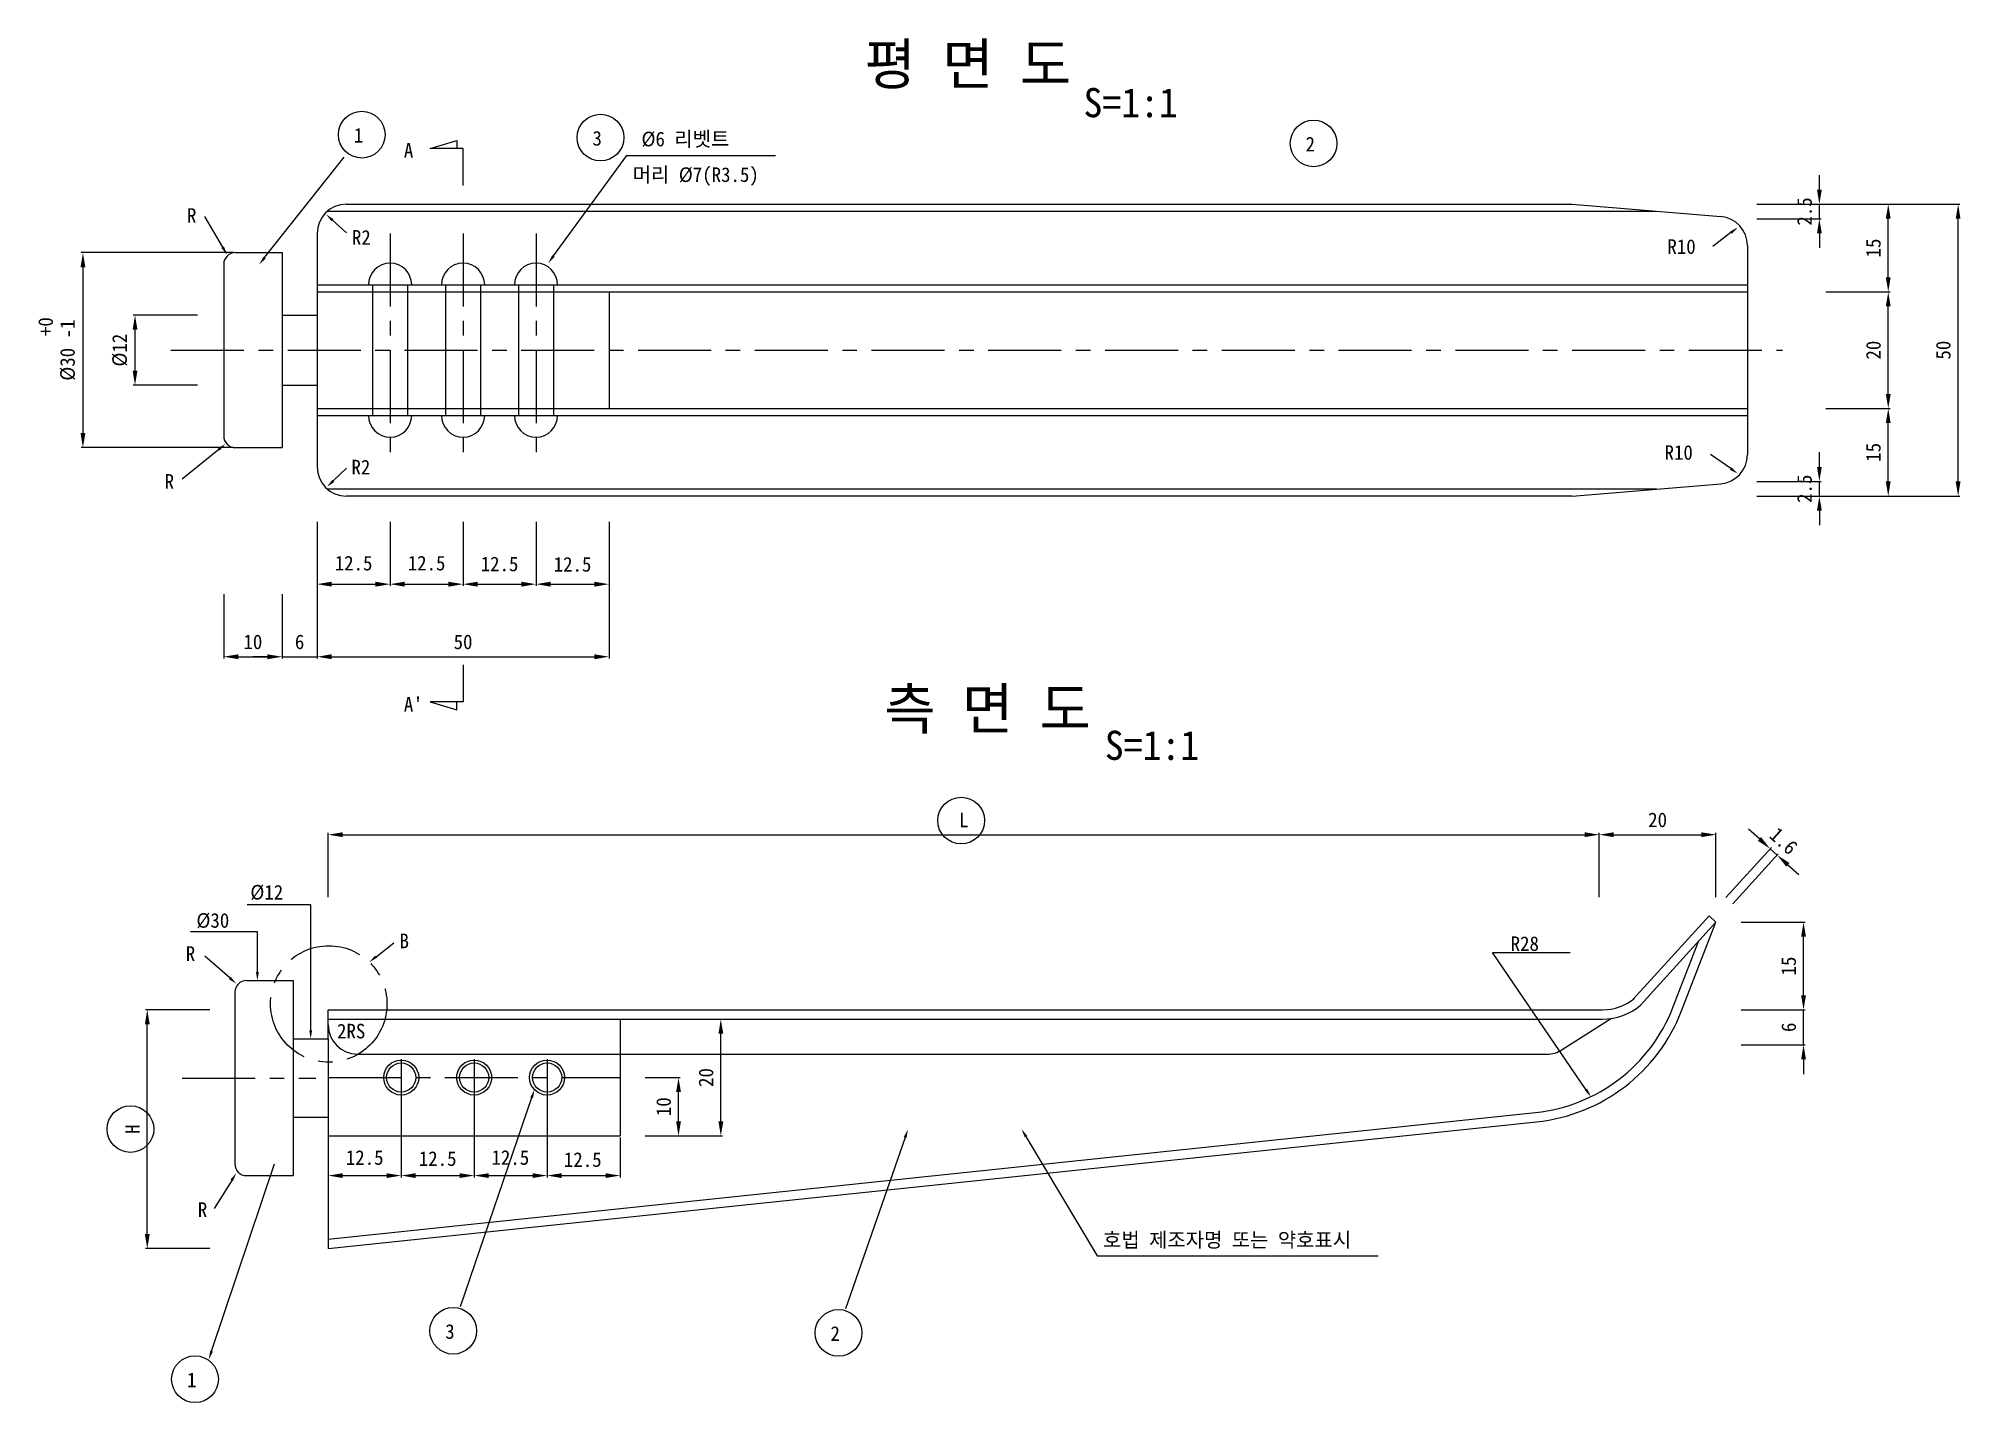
# Model space of a CAD drawing. Header units: millimetres. Extents: x -4227 to 814, y -2321 to 497.
# Drawn here: x -286.5 to 42.7, y 263.3 to 497 of the extents above; entities that cross this region are included whole.
import ezdxf

# ---------------------------------------------------------------- set-up
doc = ezdxf.new("R2010")
doc.units = ezdxf.units.MM
doc.header["$LTSCALE"] = 10
doc.linetypes.add('A-CENTR01', pattern=[2, 1.25, -0.25, 0.25, -0.25])
doc.linetypes.add('CENTER', pattern=[50.8, 31.75, -6.35, 6.35, -6.35])
for name, color, linetype in [('TN-CNTL', 1, 'CENTER'), ('TN-CUTL', 1, 'CENTER'), ('TN-DIML', 1, 'Continuous'), ('TN-DIMS', 1, 'Continuous'), ('TN-DIMT', 3, 'Continuous'), ('TN-LEAL', 1, 'Continuous'), ('TN-LEAT', 3, 'Continuous'), ('TN-STEL', 4, 'Continuous'), ('TN-TEX1', 6, 'Continuous'), ('TN-TEXT', 3, 'Continuous')]:
    doc.layers.add(name, color=color, linetype=linetype)
doc.styles.add('D', font='GulimChe.ttf')
doc.styles.get("Standard").update_dxf_attribs({"font": 'GulimChe.ttf'})
doc.dimstyles.new('D', dxfattribs={"dimtxt": 2.5, "dimasz": 2.5, "dimexe": 1.25, "dimexo": 2, "dimgap": 1, "dimtad": 1, "dimdec": 0, "dimtxsty": 'D', "dimcen": 2.5, "dimclrd": 1, "dimclre": 1, "dimclrt": 7, "dimadec": 0, "dimazin": 0, "dimtfac": 1, "dimtdec": 0, "dimtmove": 0, "dimatfit": 3, "dimfxl": 0, "dimarcsym": 0})

msp = doc.modelspace()

# ---------------------------------------------------------------- texts
at = {"layer": 'TN-DIMT', "style": 'D'}
for s, p in [('R10', (-7.48, 460.1)), ('R10', (-7.97, 424.83)), ('R28', (-34.33, 340.69))]:
    msp.add_text(s, height=2.5, dxfattribs=at).set_placement(p)
msp.add_text('+0', height=2.5, rotation=90, dxfattribs=at).set_placement((-284.03, 446.02))
at = {"layer": 'TN-LEAT', "style": 'D'}
for s, p in [('1', (-232.49, 479.15)), ('3', (-191.61, 478.65)), ('Ø6 리벳트', (-183.21, 478.53)), ('A', (-223.91, 476.57)), ('2', (-69.46, 477.65)), ('머리 Ø7(R3.5)', (-184.71, 472.42)), ('R', (-261.05, 465.42)), ('R2', (-232.81, 461.67)), ('R2', (-232.89, 422.33)), ('R', (-264.89, 419.87)), ("A'", (-223.91, 381.68)), ('Ø12', (-250.21, 349.5)), ('Ø30', (-259.45, 344.67)), ('B', (-224.65, 341.16)), ('R', (-261.27, 338.99)), ('R', (-259.2, 295.13)), ('호법 제조자명 또는 약호표시', (-104.15, 289.94)), ('3', (-216.83, 274.25)), ('2', (-150.83, 273.9)), ('1', (-261.06, 265.96))]:
    msp.add_text(s, height=2.5, dxfattribs=at).set_placement(p)
at = {"layer": 'TN-TEX1', "style": 'D'}
for s, p in [('평 면 도', (-145, 489.11)), ('측 면 도', (-141.63, 378.68))]:
    msp.add_text(s, height=7, dxfattribs=at).set_placement(p)
at = {"layer": 'TN-TEX1'}
for p in [(-107.49, 483.51), (-103.84, 373.42)]:
    msp.add_text('S=1:1', height=5, dxfattribs=at).set_placement(p)
at = {"layer": 'TN-TEXT', "style": 'D'}
msp.add_text('2RS', height=2.5, dxfattribs=at).set_placement((-235.36, 325.71))

# ---------------------------------------------------------------- blocks, each defined once
blk = doc.blocks.new('*D88')
at = {"layer": 'DEFPOINTS', "color": 0}
for p in [(-238.77, 414.52), (-226.27, 414.52), (-226.27, 403.52)]:
    blk.add_point(p, dxfattribs=at)
at = {"layer": 'TN-DIMS', "lineweight": -2}
for p, q in [((-238.77, 414.22), (-238.77, 403.22)), ((-226.27, 414.22), (-226.27, 403.22)), ((-236.27, 403.52), (-228.77, 403.52))]:
    blk.add_line(p, q, dxfattribs=at)
at = {"layer": 'TN-DIMS'}
for points in [[(-236.27, 403.94), (-236.27, 403.1), (-238.77, 403.52)], [(-228.77, 403.94), (-228.77, 403.1), (-226.27, 403.52)]]:
    blk.add_solid(points, dxfattribs=at)
at = {"layer": 'TN-DIMS', "color": 3, "insert": (-232.52, 407.11), "char_height": 2.5, "attachment_point": 5, "style": 'D'}
blk.add_mtext('12.5', dxfattribs=at)
blk = doc.blocks.new('*D89')
at = {"layer": 'DEFPOINTS', "color": 0}
for p in [(-226.27, 414.52), (-213.77, 414.52), (-213.77, 403.52)]:
    blk.add_point(p, dxfattribs=at)
at = {"layer": 'TN-DIMS', "lineweight": -2}
for p, q in [((-226.27, 414.22), (-226.27, 403.22)), ((-213.77, 414.22), (-213.77, 403.22)), ((-223.77, 403.52), (-216.27, 403.52))]:
    blk.add_line(p, q, dxfattribs=at)
at = {"layer": 'TN-DIMS'}
for points in [[(-223.77, 403.94), (-223.77, 403.1), (-226.27, 403.52)], [(-216.27, 403.94), (-216.27, 403.1), (-213.77, 403.52)]]:
    blk.add_solid(points, dxfattribs=at)
at = {"layer": 'TN-DIMS', "color": 3, "insert": (-220.02, 407.11), "char_height": 2.5, "attachment_point": 5, "style": 'D'}
blk.add_mtext('12.5', dxfattribs=at)
blk = doc.blocks.new('*D90')
at = {"layer": 'DEFPOINTS', "color": 0}
for p in [(-213.77, 414.52), (-201.27, 414.52), (-201.27, 403.52)]:
    blk.add_point(p, dxfattribs=at)
at = {"layer": 'TN-DIMS', "lineweight": -2}
for p, q in [((-213.77, 414.22), (-213.77, 403.22)), ((-201.27, 414.22), (-201.27, 403.22)), ((-211.27, 403.52), (-203.77, 403.52))]:
    blk.add_line(p, q, dxfattribs=at)
at = {"layer": 'TN-DIMS'}
for points in [[(-211.27, 403.94), (-211.27, 403.1), (-213.77, 403.52)], [(-203.77, 403.94), (-203.77, 403.1), (-201.27, 403.52)]]:
    blk.add_solid(points, dxfattribs=at)
at = {"layer": 'TN-DIMS', "color": 3, "insert": (-207.52, 406.97), "char_height": 2.5, "attachment_point": 5, "style": 'D'}
blk.add_mtext('12.5', dxfattribs=at)
blk = doc.blocks.new('*D91')
at = {"layer": 'DEFPOINTS', "color": 0}
for p in [(-201.27, 414.52), (-188.77, 414.52), (-188.77, 403.52)]:
    blk.add_point(p, dxfattribs=at)
at = {"layer": 'TN-DIMS', "lineweight": -2}
for p, q in [((-201.27, 414.22), (-201.27, 403.22)), ((-188.77, 414.22), (-188.77, 403.22)), ((-198.77, 403.52), (-191.27, 403.52))]:
    blk.add_line(p, q, dxfattribs=at)
at = {"layer": 'TN-DIMS'}
for points in [[(-198.77, 403.94), (-198.77, 403.1), (-201.27, 403.52)], [(-191.27, 403.94), (-191.27, 403.1), (-188.77, 403.52)]]:
    blk.add_solid(points, dxfattribs=at)
at = {"layer": 'TN-DIMS', "color": 3, "insert": (-195.02, 406.9), "char_height": 2.5, "attachment_point": 5, "style": 'D'}
blk.add_mtext('12.5', dxfattribs=at)
blk = doc.blocks.new('*D92')
at = {"layer": 'DEFPOINTS', "color": 0}
for p in [(-254.77, 402.09), (-244.77, 402.09), (-244.77, 391.09)]:
    blk.add_point(p, dxfattribs=at)
at = {"layer": 'TN-DIMS', "lineweight": -2}
for p, q in [((-254.77, 401.79), (-254.77, 390.79)), ((-244.77, 401.79), (-244.77, 390.79)), ((-252.27, 391.09), (-247.27, 391.09))]:
    blk.add_line(p, q, dxfattribs=at)
at = {"layer": 'TN-DIMS'}
for points in [[(-252.27, 391.51), (-252.27, 390.67), (-254.77, 391.09)], [(-247.27, 391.51), (-247.27, 390.67), (-244.77, 391.09)]]:
    blk.add_solid(points, dxfattribs=at)
at = {"layer": 'TN-DIMS', "color": 3, "insert": (-249.77, 393.62), "char_height": 2.5, "attachment_point": 5, "style": 'D'}
blk.add_mtext('10', dxfattribs=at)
blk = doc.blocks.new('*D93')
at = {"layer": 'DEFPOINTS', "color": 0}
for p in [(-238.77, 414.52), (-244.77, 402.09), (-238.77, 391.09)]:
    blk.add_point(p, dxfattribs=at)
at = {"layer": 'TN-DIMS', "lineweight": -2}
for p, q in [((-238.77, 414.22), (-238.77, 390.79)), ((-244.77, 401.79), (-244.77, 390.79)), ((-247.27, 391.09), (-249.77, 391.09)), ((-244.77, 391.09), (-238.77, 391.09)), ((-236.27, 391.09), (-233.77, 391.09))]:
    blk.add_line(p, q, dxfattribs=at)
at = {"layer": 'TN-DIMS'}
for points in [[(-247.27, 391.51), (-247.27, 390.67), (-244.77, 391.09)], [(-236.27, 391.51), (-236.27, 390.67), (-238.77, 391.09)]]:
    blk.add_solid(points, dxfattribs=at)
at = {"layer": 'TN-DIMS', "color": 3, "insert": (-241.77, 393.62), "char_height": 2.5, "attachment_point": 5, "style": 'D'}
blk.add_mtext('6', dxfattribs=at)
blk = doc.blocks.new('*D94')
at = {"layer": 'DEFPOINTS', "color": 0}
for p in [(-238.77, 414.52), (-188.77, 414.52), (-188.77, 391.09)]:
    blk.add_point(p, dxfattribs=at)
at = {"layer": 'TN-DIMS', "lineweight": -2}
for p, q in [((-238.77, 414.22), (-238.77, 390.79)), ((-188.77, 414.22), (-188.77, 390.79)), ((-236.27, 391.09), (-191.27, 391.09))]:
    blk.add_line(p, q, dxfattribs=at)
at = {"layer": 'TN-DIMS'}
for points in [[(-236.27, 391.51), (-236.27, 390.67), (-238.77, 391.09)], [(-191.27, 391.51), (-191.27, 390.67), (-188.77, 391.09)]]:
    blk.add_solid(points, dxfattribs=at)
at = {"layer": 'TN-DIMS', "color": 3, "insert": (-213.77, 393.62), "char_height": 2.5, "attachment_point": 5, "style": 'D'}
blk.add_mtext('50', dxfattribs=at)
blk = doc.blocks.new('*D95')
at = {"layer": 'DEFPOINTS', "color": 0}
for p in [(-269.96, 449.61), (-258.96, 449.61), (-258.96, 437.61)]:
    blk.add_point(p, dxfattribs=at)
at = {"layer": 'TN-DIMS', "lineweight": -2}
for p, q in [((-259.26, 449.61), (-270.26, 449.61)), ((-269.96, 440.11), (-269.96, 447.11)), ((-259.26, 437.61), (-270.26, 437.61))]:
    blk.add_line(p, q, dxfattribs=at)
at = {"layer": 'TN-DIMS'}
for points in [[(-270.37, 447.11), (-269.54, 447.11), (-269.96, 449.61)], [(-270.37, 440.11), (-269.54, 440.11), (-269.96, 437.61)]]:
    blk.add_solid(points, dxfattribs=at)
at = {"layer": 'TN-DIMS', "color": 3, "insert": (-272.55, 443.61), "char_height": 2.5, "attachment_point": 5, "rotation": 90, "style": 'D'}
blk.add_mtext('Ø12', dxfattribs=at)
blk = doc.blocks.new('*D0')
at = {"layer": 'DEFPOINTS', "color": 0}
for p in [(7.55, 421.11), (7.55, 418.61), (18.55, 421.11)]:
    blk.add_point(p, dxfattribs=at)
at = {"layer": 'TN-DIMS', "lineweight": -2}
for p, q in [((18.55, 423.61), (18.55, 426.11)), ((7.85, 421.11), (18.85, 421.11)), ((7.85, 418.61), (18.85, 418.61)), ((18.55, 418.61), (18.55, 421.11)), ((18.55, 416.11), (18.55, 413.61))]:
    blk.add_line(p, q, dxfattribs=at)
at = {"layer": 'TN-DIMS'}
for points in [[(18.14, 423.61), (18.97, 423.61), (18.55, 421.11)], [(18.14, 416.11), (18.97, 416.11), (18.55, 418.61)]]:
    blk.add_solid(points, dxfattribs=at)
at = {"layer": 'TN-DIMS', "color": 3, "insert": (16.02, 419.86), "char_height": 2.5, "attachment_point": 5, "rotation": 90, "style": 'D'}
blk.add_mtext('2.5', dxfattribs=at)
blk = doc.blocks.new('*D1')
at = {"layer": 'DEFPOINTS', "color": 0}
for p in [(7.55, 468.61), (18.55, 468.61), (7.55, 466.11)]:
    blk.add_point(p, dxfattribs=at)
at = {"layer": 'TN-DIMS', "lineweight": -2}
for p, q in [((18.55, 471.11), (18.55, 473.61)), ((7.85, 468.61), (18.85, 468.61)), ((18.55, 466.11), (18.55, 468.61)), ((7.85, 466.11), (18.85, 466.11)), ((18.55, 463.61), (18.55, 461.11))]:
    blk.add_line(p, q, dxfattribs=at)
at = {"layer": 'TN-DIMS'}
for points in [[(18.14, 471.11), (18.97, 471.11), (18.55, 468.61)], [(18.14, 463.61), (18.97, 463.61), (18.55, 466.11)]]:
    blk.add_solid(points, dxfattribs=at)
at = {"layer": 'TN-DIMS', "color": 3, "insert": (16.02, 467.36), "char_height": 2.5, "attachment_point": 5, "rotation": 90, "style": 'D'}
blk.add_mtext('2.5', dxfattribs=at)
blk = doc.blocks.new('*D2')
at = {"layer": 'DEFPOINTS', "color": 0}
for p in [(19.35, 433.61), (30.35, 433.61), (7.55, 418.61)]:
    blk.add_point(p, dxfattribs=at)
at = {"layer": 'TN-DIMS', "lineweight": -2}
for p, q in [((19.65, 433.61), (30.65, 433.61)), ((30.35, 421.11), (30.35, 431.11)), ((7.85, 418.61), (30.65, 418.61))]:
    blk.add_line(p, q, dxfattribs=at)
at = {"layer": 'TN-DIMS'}
for points in [[(29.93, 431.11), (30.76, 431.11), (30.35, 433.61)], [(29.93, 421.11), (30.76, 421.11), (30.35, 418.61)]]:
    blk.add_solid(points, dxfattribs=at)
at = {"layer": 'TN-DIMS', "color": 3, "insert": (27.81, 426.11), "char_height": 2.5, "attachment_point": 5, "rotation": 90, "style": 'D'}
blk.add_mtext('15', dxfattribs=at)
blk = doc.blocks.new('*D3')
at = {"layer": 'DEFPOINTS', "color": 0}
for p in [(19.35, 453.61), (30.35, 453.61), (19.35, 433.61)]:
    blk.add_point(p, dxfattribs=at)
at = {"layer": 'TN-DIMS', "lineweight": -2}
for p, q in [((19.65, 453.61), (30.65, 453.61)), ((30.35, 436.11), (30.35, 451.11)), ((19.65, 433.61), (30.65, 433.61))]:
    blk.add_line(p, q, dxfattribs=at)
at = {"layer": 'TN-DIMS'}
for points in [[(29.93, 451.11), (30.76, 451.11), (30.35, 453.61)], [(29.93, 436.11), (30.76, 436.11), (30.35, 433.61)]]:
    blk.add_solid(points, dxfattribs=at)
at = {"layer": 'TN-DIMS', "color": 3, "insert": (27.82, 443.61), "char_height": 2.5, "attachment_point": 5, "rotation": 90, "style": 'D'}
blk.add_mtext('20', dxfattribs=at)
blk = doc.blocks.new('*D4')
at = {"layer": 'DEFPOINTS', "color": 0}
for p in [(7.55, 468.61), (30.35, 468.61), (19.35, 453.61)]:
    blk.add_point(p, dxfattribs=at)
at = {"layer": 'TN-DIMS', "lineweight": -2}
for p, q in [((7.85, 468.61), (30.65, 468.61)), ((30.35, 456.11), (30.35, 466.11)), ((19.65, 453.61), (30.65, 453.61))]:
    blk.add_line(p, q, dxfattribs=at)
at = {"layer": 'TN-DIMS'}
for points in [[(29.93, 466.11), (30.76, 466.11), (30.35, 468.61)], [(29.93, 456.11), (30.76, 456.11), (30.35, 453.61)]]:
    blk.add_solid(points, dxfattribs=at)
at = {"layer": 'TN-DIMS', "color": 3, "insert": (27.81, 461.11), "char_height": 2.5, "attachment_point": 5, "rotation": 90, "style": 'D'}
blk.add_mtext('15', dxfattribs=at)
blk = doc.blocks.new('*D5')
at = {"layer": 'DEFPOINTS', "color": 0}
for p in [(7.55, 468.61), (42.32, 468.61), (7.55, 418.61)]:
    blk.add_point(p, dxfattribs=at)
at = {"layer": 'TN-DIMS', "lineweight": -2}
for p, q in [((7.85, 468.61), (42.62, 468.61)), ((42.32, 421.11), (42.32, 466.11)), ((7.85, 418.61), (42.62, 418.61))]:
    blk.add_line(p, q, dxfattribs=at)
at = {"layer": 'TN-DIMS'}
for points in [[(41.9, 466.11), (42.73, 466.11), (42.32, 468.61)], [(41.9, 421.11), (42.73, 421.11), (42.32, 418.61)]]:
    blk.add_solid(points, dxfattribs=at)
at = {"layer": 'TN-DIMS', "color": 3, "insert": (39.79, 443.61), "char_height": 2.5, "attachment_point": 5, "rotation": 90, "style": 'D'}
blk.add_mtext('50', dxfattribs=at)
blk = doc.blocks.new('*D6')
at = {"layer": 'DEFPOINTS', "color": 0}
for p in [(-267.86, 330.61), (-256.86, 330.61), (-256.86, 289.71)]:
    blk.add_point(p, dxfattribs=at)
at = {"layer": 'TN-DIMS', "lineweight": -2}
for p, q in [((-257.16, 330.61), (-268.16, 330.61)), ((-267.86, 292.21), (-267.86, 328.11)), ((-257.16, 289.71), (-268.16, 289.71))]:
    blk.add_line(p, q, dxfattribs=at)
at = {"layer": 'TN-DIMS'}
for points in [[(-268.28, 328.11), (-267.44, 328.11), (-267.86, 330.61)], [(-268.28, 292.21), (-267.44, 292.21), (-267.86, 289.71)]]:
    blk.add_solid(points, dxfattribs=at)
at = {"layer": 'TN-DIMS', "color": 3, "insert": (-270.39, 310.16), "char_height": 2.5, "attachment_point": 5, "rotation": 90, "style": 'D'}
blk.add_mtext('H', dxfattribs=at)
blk = doc.blocks.new('*D7')
at = {"layer": 'DEFPOINTS', "color": 0}
for p in [(-224.37, 322.43), (-236.87, 309.01), (-224.37, 302.21)]:
    blk.add_point(p, dxfattribs=at)
at = {"layer": 'TN-DIMS', "lineweight": -2}
for p, q in [((-224.37, 322.13), (-224.37, 301.91)), ((-236.87, 308.71), (-236.87, 301.91)), ((-234.37, 302.21), (-226.87, 302.21))]:
    blk.add_line(p, q, dxfattribs=at)
at = {"layer": 'TN-DIMS'}
for points in [[(-234.37, 302.62), (-234.37, 301.79), (-236.87, 302.21)], [(-226.87, 302.62), (-226.87, 301.79), (-224.37, 302.21)]]:
    blk.add_solid(points, dxfattribs=at)
at = {"layer": 'TN-DIMS', "color": 3, "insert": (-230.62, 305.28), "char_height": 2.5, "attachment_point": 5, "style": 'D'}
blk.add_mtext('12.5', dxfattribs=at)
blk = doc.blocks.new('*D8')
at = {"layer": 'DEFPOINTS', "color": 0}
for p in [(-224.37, 322.43), (-211.87, 322.43), (-211.87, 302.21)]:
    blk.add_point(p, dxfattribs=at)
at = {"layer": 'TN-DIMS', "lineweight": -2}
for p, q in [((-224.37, 322.13), (-224.37, 301.91)), ((-211.87, 322.13), (-211.87, 301.91)), ((-221.87, 302.21), (-214.37, 302.21))]:
    blk.add_line(p, q, dxfattribs=at)
at = {"layer": 'TN-DIMS'}
for points in [[(-221.87, 302.62), (-221.87, 301.79), (-224.37, 302.21)], [(-214.37, 302.62), (-214.37, 301.79), (-211.87, 302.21)]]:
    blk.add_solid(points, dxfattribs=at)
at = {"layer": 'TN-DIMS', "color": 3, "insert": (-218.12, 305.1), "char_height": 2.5, "attachment_point": 5, "style": 'D'}
blk.add_mtext('12.5', dxfattribs=at)
blk = doc.blocks.new('*D9')
at = {"layer": 'DEFPOINTS', "color": 0}
for p in [(-211.87, 322.43), (-199.37, 322.43), (-199.37, 302.21)]:
    blk.add_point(p, dxfattribs=at)
at = {"layer": 'TN-DIMS', "lineweight": -2}
for p, q in [((-211.87, 322.13), (-211.87, 301.91)), ((-199.37, 322.13), (-199.37, 301.91)), ((-209.37, 302.21), (-201.87, 302.21))]:
    blk.add_line(p, q, dxfattribs=at)
at = {"layer": 'TN-DIMS'}
for points in [[(-209.37, 302.62), (-209.37, 301.79), (-211.87, 302.21)], [(-201.87, 302.62), (-201.87, 301.79), (-199.37, 302.21)]]:
    blk.add_solid(points, dxfattribs=at)
at = {"layer": 'TN-DIMS', "color": 3, "insert": (-205.67, 305.29), "char_height": 2.5, "attachment_point": 5, "style": 'D'}
blk.add_mtext('12.5', dxfattribs=at)
blk = doc.blocks.new('*D10')
at = {"layer": 'DEFPOINTS', "color": 0}
for p in [(-199.37, 322.43), (-186.87, 309.01), (-186.87, 302.21)]:
    blk.add_point(p, dxfattribs=at)
at = {"layer": 'TN-DIMS', "lineweight": -2}
for p, q in [((-199.37, 322.13), (-199.37, 301.91)), ((-186.87, 308.71), (-186.87, 301.91)), ((-196.87, 302.21), (-189.37, 302.21))]:
    blk.add_line(p, q, dxfattribs=at)
at = {"layer": 'TN-DIMS'}
for points in [[(-196.87, 302.62), (-196.87, 301.79), (-199.37, 302.21)], [(-189.37, 302.62), (-189.37, 301.79), (-186.87, 302.21)]]:
    blk.add_solid(points, dxfattribs=at)
at = {"layer": 'TN-DIMS', "color": 3, "insert": (-193.27, 304.93), "char_height": 2.5, "attachment_point": 5, "style": 'D'}
blk.add_mtext('12.5', dxfattribs=at)
blk = doc.blocks.new('*D11')
at = {"layer": 'DEFPOINTS', "color": 0}
for p in [(-182.87, 319.01), (-176.87, 319.01), (-182.87, 309.01)]:
    blk.add_point(p, dxfattribs=at)
at = {"layer": 'TN-DIMS', "lineweight": -2}
for p, q in [((-182.57, 319.01), (-176.57, 319.01)), ((-176.87, 311.51), (-176.87, 316.51)), ((-182.57, 309.01), (-176.57, 309.01))]:
    blk.add_line(p, q, dxfattribs=at)
at = {"layer": 'TN-DIMS'}
for points in [[(-177.28, 316.51), (-176.45, 316.51), (-176.87, 319.01)], [(-177.28, 311.51), (-176.45, 311.51), (-176.87, 309.01)]]:
    blk.add_solid(points, dxfattribs=at)
at = {"layer": 'TN-DIMS', "color": 3, "insert": (-179.4, 314.01), "char_height": 2.5, "attachment_point": 5, "rotation": 90, "style": 'D'}
blk.add_mtext('10', dxfattribs=at)
blk = doc.blocks.new('*D12')
at = {"layer": 'DEFPOINTS', "color": 0}
for p in [(-175.62, 329.01), (-169.62, 329.01), (-182.87, 309.01)]:
    blk.add_point(p, dxfattribs=at)
at = {"layer": 'TN-DIMS', "lineweight": -2}
for p, q in [((-175.32, 329.01), (-169.32, 329.01)), ((-169.62, 311.51), (-169.62, 326.51)), ((-182.57, 309.01), (-169.32, 309.01))]:
    blk.add_line(p, q, dxfattribs=at)
at = {"layer": 'TN-DIMS'}
for points in [[(-170.03, 326.51), (-169.2, 326.51), (-169.62, 329.01)], [(-170.03, 311.51), (-169.2, 311.51), (-169.62, 309.01)]]:
    blk.add_solid(points, dxfattribs=at)
at = {"layer": 'TN-DIMS', "color": 3, "insert": (-172.15, 319.01), "char_height": 2.5, "attachment_point": 5, "rotation": 90, "style": 'D'}
blk.add_mtext('20', dxfattribs=at)
blk = doc.blocks.new('*D13')
at = {"layer": 'DEFPOINTS', "color": 0}
for p in [(-19.16, 360.61), (-236.87, 349.61), (-19.16, 349.61)]:
    blk.add_point(p, dxfattribs=at)
at = {"layer": 'TN-DIMS', "lineweight": -2}
for p, q in [((-236.87, 349.91), (-236.87, 360.91)), ((-234.37, 360.61), (-21.66, 360.61)), ((-19.16, 349.91), (-19.16, 360.91))]:
    blk.add_line(p, q, dxfattribs=at)
at = {"layer": 'TN-DIMS'}
for points in [[(-234.37, 361.02), (-234.37, 360.19), (-236.87, 360.61)], [(-21.66, 361.02), (-21.66, 360.19), (-19.16, 360.61)]]:
    blk.add_solid(points, dxfattribs=at)
at = {"layer": 'TN-DIMS', "color": 3, "insert": (-128.01, 363.11), "char_height": 2.5, "attachment_point": 5, "style": 'D'}
blk.add_mtext('L', dxfattribs=at)
blk = doc.blocks.new('*D14')
at = {"layer": 'DEFPOINTS', "color": 0}
for p in [(0.84, 360.61), (-19.16, 349.61), (0.84, 349.61)]:
    blk.add_point(p, dxfattribs=at)
at = {"layer": 'TN-DIMS', "lineweight": -2}
for p, q in [((-19.16, 349.91), (-19.16, 360.91)), ((-16.66, 360.61), (-1.66, 360.61)), ((0.84, 349.91), (0.84, 360.91))]:
    blk.add_line(p, q, dxfattribs=at)
at = {"layer": 'TN-DIMS'}
for points in [[(-16.66, 361.02), (-16.66, 360.19), (-19.16, 360.61)], [(-1.66, 361.02), (-1.66, 360.19), (0.84, 360.61)]]:
    blk.add_solid(points, dxfattribs=at)
at = {"layer": 'TN-DIMS', "color": 3, "insert": (-9.16, 363.13), "char_height": 2.5, "attachment_point": 5, "style": 'D'}
blk.add_mtext('20', dxfattribs=at)
blk = doc.blocks.new('*D15')
at = {"layer": 'DEFPOINTS', "color": 0}
for p in [(4.84, 330.61), (15.84, 330.61), (4.84, 324.61)]:
    blk.add_point(p, dxfattribs=at)
at = {"layer": 'TN-DIMS', "lineweight": -2}
for p, q in [((15.84, 333.11), (15.84, 335.61)), ((5.14, 330.61), (16.14, 330.61)), ((15.84, 324.61), (15.84, 330.61)), ((5.14, 324.61), (16.14, 324.61)), ((15.84, 322.11), (15.84, 319.61))]:
    blk.add_line(p, q, dxfattribs=at)
at = {"layer": 'TN-DIMS'}
for points in [[(15.42, 333.11), (16.25, 333.11), (15.84, 330.61)], [(15.42, 322.11), (16.25, 322.11), (15.84, 324.61)]]:
    blk.add_solid(points, dxfattribs=at)
at = {"layer": 'TN-DIMS', "color": 3, "insert": (13.31, 327.61), "char_height": 2.5, "attachment_point": 5, "rotation": 90, "style": 'D'}
blk.add_mtext('6', dxfattribs=at)
blk = doc.blocks.new('*D16')
at = {"layer": 'DEFPOINTS', "color": 0}
for p in [(4.84, 345.61), (15.84, 345.61), (4.84, 330.61)]:
    blk.add_point(p, dxfattribs=at)
at = {"layer": 'TN-DIMS', "lineweight": -2}
for p, q in [((5.14, 345.61), (16.14, 345.61)), ((15.84, 333.11), (15.84, 343.11)), ((5.14, 330.61), (16.14, 330.61))]:
    blk.add_line(p, q, dxfattribs=at)
at = {"layer": 'TN-DIMS'}
for points in [[(15.42, 343.11), (16.25, 343.11), (15.84, 345.61)], [(15.42, 333.11), (16.25, 333.11), (15.84, 330.61)]]:
    blk.add_solid(points, dxfattribs=at)
at = {"layer": 'TN-DIMS', "color": 3, "insert": (13.3, 338.11), "char_height": 2.5, "attachment_point": 5, "rotation": 90, "style": 'D'}
blk.add_mtext('15', dxfattribs=at)
blk = doc.blocks.new('*D17')
at = {"layer": 'DEFPOINTS', "color": 0}
for p in [(11.31, 357.12), (2.35, 349.64), (3.53, 348.57)]:
    blk.add_point(p, dxfattribs=at)
at = {"layer": 'TN-DIMS', "lineweight": -2}
for p, q in [((8.28, 359.88), (6.43, 361.56)), ((2.55, 349.86), (10.33, 358.42)), ((3.73, 348.79), (11.51, 357.34)), ((10.12, 358.2), (11.31, 357.12)), ((13.16, 355.44), (15.01, 353.76))]:
    blk.add_line(p, q, dxfattribs=at)
at = {"layer": 'TN-DIMS'}
for points in [[(8.56, 360.19), (7.99, 359.57), (10.12, 358.2)], [(13.44, 355.75), (12.88, 355.13), (11.31, 357.12)]]:
    blk.add_solid(points, dxfattribs=at)
at = {"layer": 'TN-DIMS', "color": 3, "insert": (12.42, 359.53), "char_height": 2.5, "attachment_point": 5, "rotation": 317.7164, "style": 'D'}
blk.add_mtext('1.6', dxfattribs=at)
blk = doc.blocks.new('*D96')
at = {"layer": 'DEFPOINTS', "color": 0}
for p in [(-252.77, 460.31), (-278.88, 426.91), (-252.77, 426.91)]:
    blk.add_point(p, dxfattribs=at)
at = {"layer": 'TN-DIMS', "lineweight": -2}
for p, q in [((-253.07, 460.31), (-279.18, 460.31)), ((-278.88, 457.81), (-278.88, 429.41)), ((-253.07, 426.91), (-279.18, 426.91))]:
    blk.add_line(p, q, dxfattribs=at)
at = {"layer": 'TN-DIMS'}
for points in [[(-279.3, 457.81), (-278.46, 457.81), (-278.88, 460.31)], [(-279.3, 429.41), (-278.46, 429.41), (-278.88, 426.91)]]:
    blk.add_solid(points, dxfattribs=at)
at = {"layer": 'TN-DIMS', "color": 3, "insert": (-281.48, 443.61), "char_height": 2.5, "attachment_point": 5, "rotation": 90, "style": 'D'}
blk.add_mtext('Ø30 -1', dxfattribs=at)

# ---------------------------------------------------------------- dimensions: what is measured, and where the dimension line sits
at = {"layer": 'TN-DIMS'}
for base, p1, p2, text, picture, middle in [((18.55, 468.61), (7.55, 466.11), (7.55, 468.61), '2.5', '*D1', (16.02, 467.36)), ((-278.88, 426.91), (-252.77, 460.31), (-252.77, 426.91), 'Ø30 -1', '*D96', (-281.48, 443.61)), ((-269.96, 449.61), (-258.96, 437.61), (-258.96, 449.61), 'Ø12', '*D95', (-272.55, 443.61)), ((18.55, 421.11), (7.55, 418.61), (7.55, 421.11), '2.5', '*D0', (16.02, 419.86)), ((-267.86, 330.61), (-256.86, 289.71), (-256.86, 330.61), 'H', '*D6', (-270.39, 310.16))]:
    dim = msp.add_linear_dim(base=base, p1=p1, p2=p2, angle=90, text=text, dimstyle='D', override={"dimexe": 0.3, "dimexo": 0.3, "dimgap": 1.25, "dimlunit": 6, "dimclrd": 256, "dimclre": 256, "dimclrt": 3, "dimtix": 1, "dimtmove": 2}, dxfattribs=at)
    dim.commit()
    dim.dimension.update_dxf_attribs({"geometry": picture, "text_midpoint": middle})
for base, p1, p2, picture, middle in [((30.35, 468.61), (19.35, 453.61), (7.55, 468.61), '*D4', (27.81, 461.11)), ((42.32, 468.61), (7.55, 418.61), (7.55, 468.61), '*D5', (39.79, 443.61)), ((30.35, 453.61), (19.35, 433.61), (19.35, 453.61), '*D3', (27.82, 443.61)), ((30.35, 433.61), (7.55, 418.61), (19.35, 433.61), '*D2', (27.81, 426.11)), ((15.84, 345.61), (4.84, 330.61), (4.84, 345.61), '*D16', (13.3, 338.11)), ((15.84, 330.61), (4.84, 324.61), (4.84, 330.61), '*D15', (13.31, 327.61)), ((-169.62, 329.01), (-182.87, 309.01), (-175.62, 329.01), '*D12', (-172.15, 319.01)), ((-176.87, 319.01), (-182.87, 309.01), (-182.87, 319.01), '*D11', (-179.4, 314.01))]:
    dim = msp.add_linear_dim(base=base, p1=p1, p2=p2, angle=90, dimstyle='D', override={"dimexe": 0.3, "dimexo": 0.3, "dimgap": 1.25, "dimlunit": 6, "dimclrd": 256, "dimclre": 256, "dimclrt": 3, "dimtix": 1, "dimtmove": 2}, dxfattribs=at)
    dim.commit()
    dim.dimension.update_dxf_attribs({"geometry": picture, "text_midpoint": middle})
for base, p1, p2, picture, middle in [((-238.77, 391.09), (-244.77, 402.09), (-238.77, 414.52), '*D93', (-241.77, 393.62)), ((-188.77, 391.09), (-238.77, 414.52), (-188.77, 414.52), '*D94', (-213.77, 393.62)), ((-244.77, 391.09), (-254.77, 402.09), (-244.77, 402.09), '*D92', (-249.77, 393.62)), ((0.84, 360.61), (-19.16, 349.61), (0.84, 349.61), '*D14', (-9.16, 363.13))]:
    dim = msp.add_linear_dim(base=base, p1=p1, p2=p2, dimstyle='D', override={"dimexe": 0.3, "dimexo": 0.3, "dimgap": 1.25, "dimlunit": 6, "dimclrd": 256, "dimclre": 256, "dimclrt": 3, "dimtix": 1, "dimtmove": 2}, dxfattribs=at)
    dim.commit()
    dim.dimension.update_dxf_attribs({"geometry": picture, "text_midpoint": middle})
for base, p1, p2, picture, middle in [((-226.27, 403.52), (-238.77, 414.52), (-226.27, 414.52), '*D88', (-232.52, 407.11)), ((-213.77, 403.52), (-226.27, 414.52), (-213.77, 414.52), '*D89', (-220.02, 407.11)), ((-201.27, 403.52), (-213.77, 414.52), (-201.27, 414.52), '*D90', (-207.52, 406.97)), ((-188.77, 403.52), (-201.27, 414.52), (-188.77, 414.52), '*D91', (-195.02, 406.9)), ((-224.37, 302.21), (-236.87, 309.01), (-224.37, 322.43), '*D7', (-230.62, 305.28)), ((-211.87, 302.21), (-224.37, 322.43), (-211.87, 322.43), '*D8', (-218.12, 305.1)), ((-199.37, 302.21), (-211.87, 322.43), (-199.37, 322.43), '*D9', (-205.67, 305.29)), ((-186.87, 302.21), (-199.37, 322.43), (-186.87, 309.01), '*D10', (-193.27, 304.93))]:
    dim = msp.add_linear_dim(base=base, p1=p1, p2=p2, text='12.5', dimstyle='D', override={"dimexe": 0.3, "dimexo": 0.3, "dimgap": 1.25, "dimlunit": 6, "dimclrd": 256, "dimclre": 256, "dimclrt": 3, "dimtix": 1, "dimtmove": 2}, dxfattribs=at)
    dim.commit()
    dim.dimension.update_dxf_attribs({"geometry": picture, "text_midpoint": middle, "dimtype": 160})
dim = msp.add_linear_dim(base=(-19.16, 360.61), p1=(-236.87, 349.61), p2=(-19.16, 349.61), text='L', dimstyle='D', override={"dimexe": 0.3, "dimexo": 0.3, "dimgap": 1.25, "dimlunit": 6, "dimclrd": 256, "dimclre": 256, "dimclrt": 3, "dimtix": 1, "dimtmove": 2}, dxfattribs=at)
dim.commit()
dim.dimension.update_dxf_attribs({"geometry": '*D13', "text_midpoint": (-128.01, 363.11)})
dim = msp.add_aligned_dim(p1=(2.35, 349.64), p2=(3.53, 348.57), distance=11.56, text='1.6', dimstyle='D', override={"dimexe": 0.3, "dimexo": 0.3, "dimgap": 1.25, "dimlunit": 6, "dimclrd": 256, "dimclre": 256, "dimclrt": 3, "dimtix": 1, "dimtmove": 2}, dxfattribs=at)
dim.commit()
dim.dimension.update_dxf_attribs({"geometry": '*D17', "text_midpoint": (12.42, 359.53)})

# ---------------------------------------------------------------- linework, layer by layer
at = {"layer": 'TN-CNTL', "linetype": 'A-CENTR01'}
for p, q in [((-226.27, 463.61), (-226.27, 423.61)), ((-213.77, 463.61), (-213.77, 423.61)), ((-201.27, 463.61), (-201.27, 423.61)), ((-263.8, 443.61), (12.26, 443.61)), ((-261.89, 318.91), (-239, 318.91)), ((-236.87, 319.01), (-186.87, 319.01))]:
    msp.add_line(p, q, dxfattribs=at)
at = {"layer": 'TN-CUTL', "linetype": 'A-CENTR01'}
msp.add_circle((-236.77, 331.62), 9.97, dxfattribs=at)
at = {"layer": 'TN-DIML'}
for p, q in [((3.41, 463.74), (0.32, 461.35)), ((3.38, 423.31), (-0.07, 425.75)), ((-21.43, 316.96), (-37.42, 340.44)), ((-37.42, 340.44), (-24.14, 340.44))]:
    msp.add_line(p, q, dxfattribs=at)
for points in [[(3.26, 463.94), (3.57, 463.54), (4.6, 464.65)], [(3.52, 423.52), (3.23, 423.11), (4.6, 422.45)], [(-21.23, 317.1), (-21.64, 316.82), (-20.59, 315.72)]]:
    msp.add_solid(points, dxfattribs=at)
at = {"layer": 'TN-LEAL'}
for p, q in [((-219.38, 478.15), (-214.86, 479.51)), ((-213.73, 478.15), (-219.38, 478.15)), ((-214.86, 479.51), (-214.86, 478.15)), ((-213.73, 471.82), (-213.73, 478.15)), ((-247.76, 459.46), (-234.14, 476.68)), ((-198.28, 459.76), (-185.7, 476.98)), ((-185.7, 476.98), (-160.25, 476.98)), ((-254.94, 461.23), (-258.03, 466.52)), ((-236.12, 465.86), (-233.75, 463.68)), ((-255.62, 426.6), (-261.87, 421.51)), ((-236, 421.21), (-233.75, 423.37)), ((-213.73, 389.69), (-213.73, 383.36)), ((-213.73, 383.36), (-219.38, 383.36)), ((-219.38, 383.36), (-214.86, 382)), ((-214.86, 382), (-214.86, 383.36)), ((-239.87, 348.57), (-250.73, 348.57)), ((-239.87, 327.11), (-239.87, 348.57)), ((-249, 343.98), (-260.45, 343.98)), ((-249, 337.11), (-249, 343.98)), ((-253.73, 336.07), (-258.01, 339.81)), ((-228.67, 339.71), (-225.65, 342.09)), ((-202.03, 315.52), (-214.28, 279.75)), ((-138.06, 308.72), (-148.28, 279.4)), ((-117.35, 308.89), (-105.13, 288.44)), ((-256.86, 272.12), (-246.07, 304.24)), ((-253.4, 301.39), (-256.43, 296.58)), ((-105.13, 288.44), (-57.03, 288.44))]:
    msp.add_line(p, q, dxfattribs=at)
for centre in [(-231.12, 480.52), (-190.23, 480.02), (-68.09, 479.02), (-128.45, 363.02), (-270.74, 310.17), (-215.46, 275.62), (-149.46, 275.27), (-259.69, 267.33)]:
    msp.add_circle(centre, 4, dxfattribs=at)
for points in [[(-236.29, 465.67), (-235.95, 466.04), (-237.23, 466.87)], [(-254.72, 461.36), (-255.16, 461.1), (-254.18, 459.94)], [(-247.56, 459.31), (-247.96, 459.62), (-248.69, 458.29)], [(-198.08, 459.61), (-198.48, 459.9), (-199.16, 458.54)], [(-255.78, 426.8), (-255.46, 426.41), (-254.46, 427.55)], [(-235.83, 421.03), (-236.17, 421.4), (-237.08, 420.18)], [(-228.51, 339.52), (-228.82, 339.91), (-229.84, 338.78)], [(-253.57, 336.26), (-253.9, 335.88), (-252.6, 335.08)], [(-248.75, 337.11), (-249.25, 337.11), (-249, 335.61)], [(-239.62, 327.11), (-240.12, 327.11), (-239.87, 325.61)], [(-202.26, 315.6), (-201.79, 315.44), (-201.54, 316.94)], [(-138.29, 308.8), (-137.82, 308.64), (-137.56, 310.13)], [(-117.56, 308.77), (-117.13, 309.02), (-118.12, 310.18)], [(-253.61, 301.53), (-253.19, 301.26), (-252.6, 302.66)], [(-256.62, 272.04), (-257.09, 272.2), (-257.33, 270.69)]]:
    msp.add_solid(points, dxfattribs=at)
at = {"layer": 'TN-STEL'}
for p, q in [((-233.77, 468.61), (-23.77, 468.61)), ((-23.77, 468.61), (1.65, 466.49)), ((-237.02, 467.41), (-9.37, 467.41)), ((-238.77, 463.61), (-238.77, 423.61)), ((6.23, 461.51), (6.23, 425.71)), ((-254.77, 458.31), (-254.77, 428.91)), ((-252.77, 460.31), (-244.77, 460.31)), ((-244.77, 460.31), (-244.77, 426.91)), ((-238.77, 454.81), (6.23, 454.81)), ((-229.27, 454.81), (-229.27, 432.41)), ((-223.27, 454.81), (-223.27, 432.41)), ((-216.77, 454.81), (-216.77, 432.41)), ((-210.77, 454.81), (-210.77, 432.41)), ((-204.27, 454.81), (-204.27, 432.41)), ((-198.27, 454.81), (-198.27, 432.41)), ((-238.77, 453.61), (6.23, 453.61)), ((-188.77, 453.61), (-188.77, 433.61)), ((-244.77, 449.61), (-238.77, 449.61)), ((-244.77, 437.61), (-238.77, 437.61)), ((-238.77, 433.61), (6.23, 433.61)), ((-238.77, 432.41), (6.23, 432.41)), ((-252.77, 426.91), (-244.77, 426.91)), ((-9.37, 419.81), (-237.02, 419.81)), ((-23.77, 418.61), (-233.77, 418.61)), ((-23.77, 418.61), (1.65, 420.73)), ((-13.27, 332.47), (-0.35, 346.68)), ((0.84, 345.61), (-0.35, 346.68)), ((-12.08, 331.4), (0.84, 345.61)), ((-5.04, 330.43), (0.84, 345.61)), ((-6.53, 331), (-2.15, 342.32)), ((-252.87, 333.61), (-252.87, 304.21)), ((-250.87, 335.61), (-242.87, 335.61)), ((-242.87, 335.61), (-242.87, 302.21)), ((-236.87, 325.61), (-236.87, 330.61)), ((-236.87, 330.61), (-18.57, 330.61)), ((-236.87, 329.01), (-18.57, 329.01)), ((-186.87, 329.01), (-186.87, 309.01)), ((-17.03, 329.13), (-25.5, 323.78)), ((-242.87, 325.61), (-236.87, 325.61)), ((-236.87, 325.61), (-236.87, 289.71)), ((-231.87, 323.01), (-28.17, 323.01)), ((-236.87, 291.31), (-30.05, 313.01)), ((-242.87, 312.21), (-236.87, 312.21)), ((-236.87, 289.71), (-29.89, 311.42)), ((-236.87, 309.01), (-186.87, 309.01)), ((-250.87, 302.21), (-242.87, 302.21))]:
    msp.add_line(p, q, dxfattribs=at)
for centre, radius in [((-224.37, 319.01), 3), ((-224.37, 319.01), 2.5), ((-211.87, 319.01), 3), ((-211.87, 319.01), 2.5), ((-199.37, 319.01), 3), ((-199.37, 319.01), 2.5)]:
    msp.add_circle(centre, radius, dxfattribs=at)
for centre, radius, start, end in [((-233.77, 463.61), 5, 90, 180), ((1.23, 461.51), 5, 0, 85.2364), ((-252.77, 458.31), 2, 90, 180), ((-226.27, 454.81), 3.7, 0, 180), ((-213.77, 454.81), 3.7, 0, 180), ((-201.27, 454.81), 3.7, 0, 180), ((-226.27, 432.41), 3.7, 180, 0), ((-213.77, 432.41), 3.7, 180, 0), ((-201.27, 432.41), 3.7, 180, 0), ((-252.77, 428.91), 2, 180, 270), ((1.23, 425.71), 5, 274.7636, 0), ((-233.77, 423.61), 5, 180, 270), ((-250.87, 333.61), 2, 90, 180), ((-18.57, 339.01), 8.4, 270, 310.4555), ((-33.02, 341.26), 28.4, 275.9887, 338.8376), ((-33.02, 341.26), 30, 275.9887, 338.8376), ((-18.57, 339.01), 10, 270, 310.4555), ((-231.87, 328.01), 5, 180, 270), ((-28.17, 328.01), 5, 270, 302.2655), ((-250.87, 304.21), 2, 180, 270)]:
    msp.add_arc(centre, radius, start, end, dxfattribs=at)

msp.set_redraw_order([(e.dxf.handle, doc.entitydb.next_handle()) for e in msp.query("TEXT MTEXT ATTDEF DIMENSION ARC_DIMENSION")])  # texts and dimensions are drawn at this point

doc.saveas('drawing.dxf')
